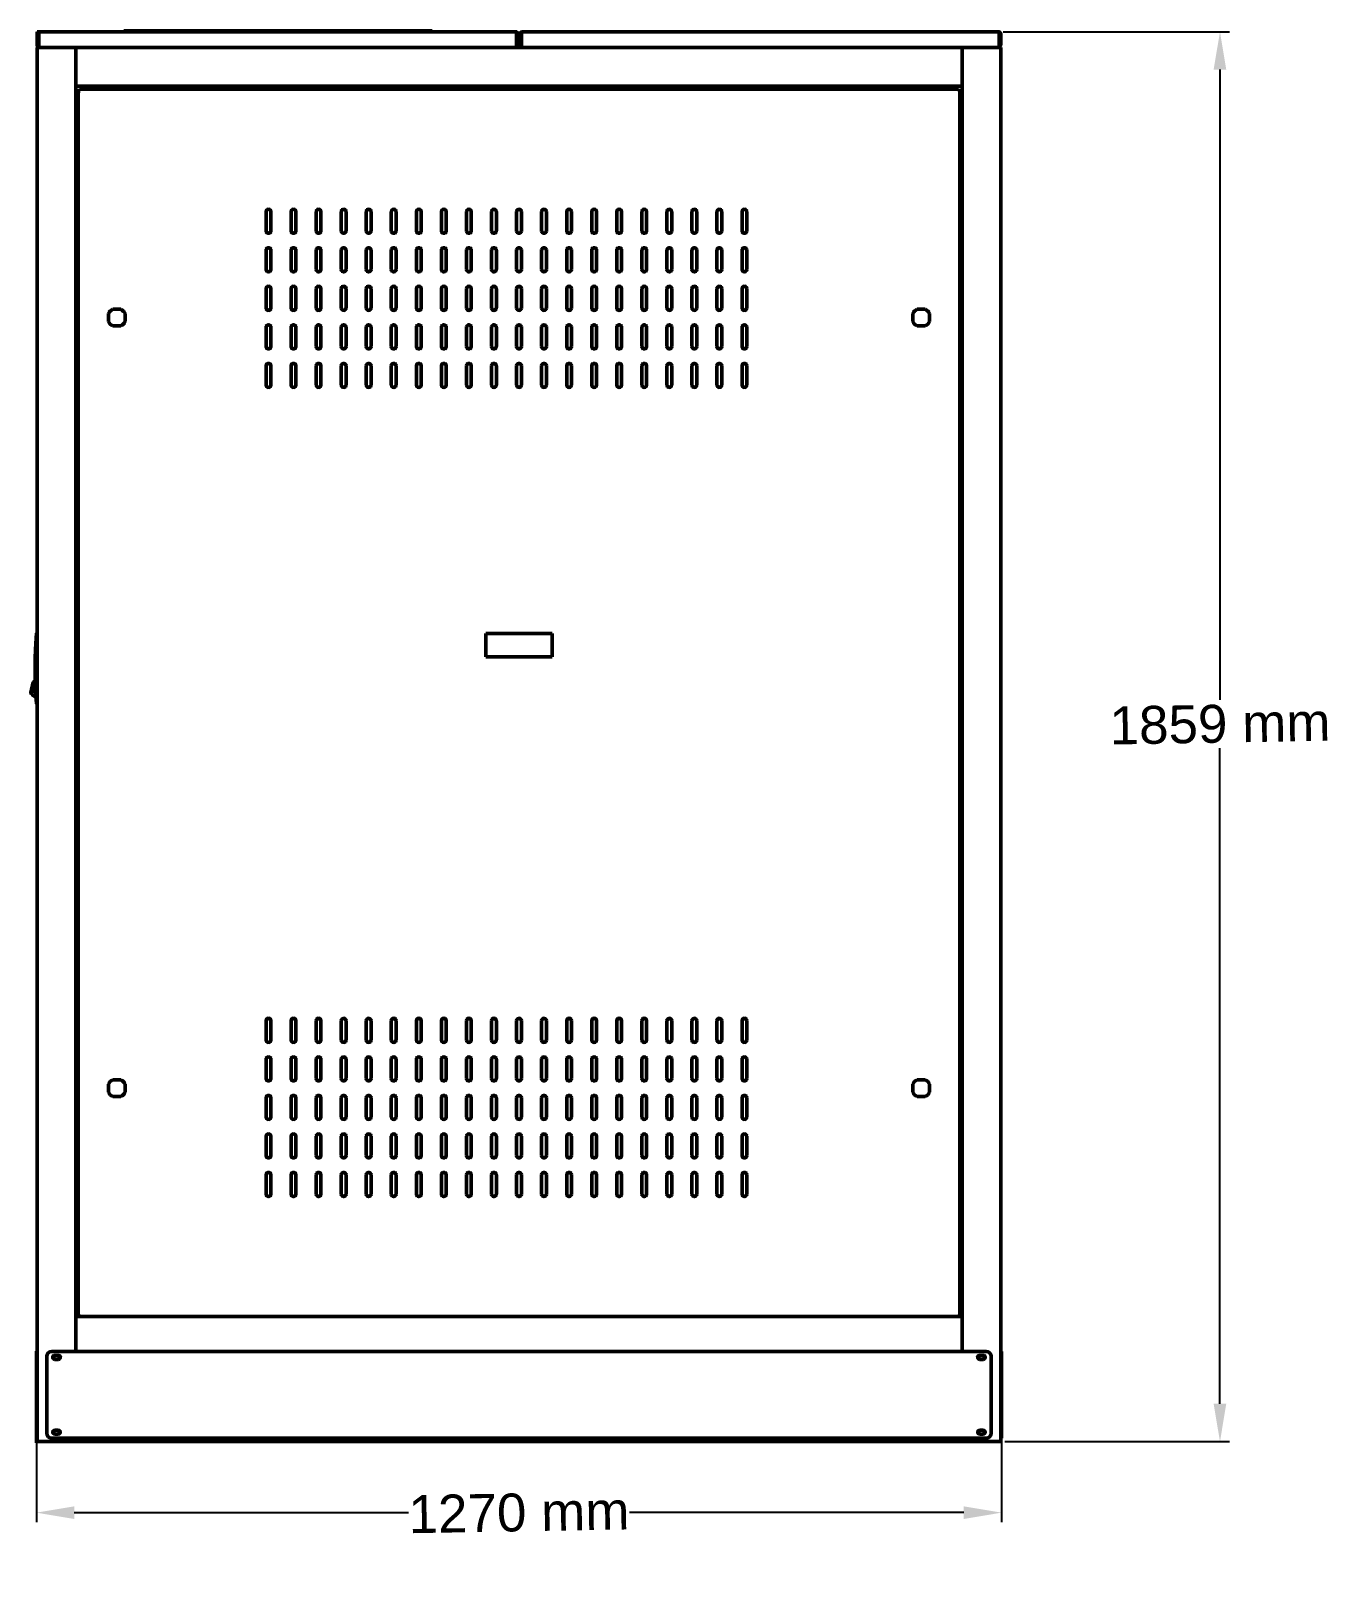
# Model space of a CAD drawing. Header units: millimetres. Extents: x -1 to 170, y -17 to 186.
import ezdxf

# ---------------------------------------------------------------- set-up
doc = ezdxf.new("R2010")
doc.units = ezdxf.units.MM
doc.layers.add('Visible (ANSI)', color=7, linetype='Continuous', lineweight=50)
doc.styles.get("Standard").update_dxf_attribs({"font": 'arial.ttf'})
doc.dimstyles.new('ISO-25', dxfattribs={"dimtxt": 2.5, "dimasz": 2.5, "dimexe": 1.25, "dimexo": 0.625, "dimtad": 1, "dimtxsty": 'Standard', "dimcen": -2.5, "dimadec": 0, "dimazin": 0, "dimtfac": 1, "dimtmove": 0, "dimatfit": 3, "dimfxl": 1, "dimarcsym": 0})

msp = doc.modelspace()

# ---------------------------------------------------------------- blocks, each defined once
blk = doc.blocks.new('*D23')
at = {"color": 0, "lineweight": -2}
for p, q in [((127.43, 185.88), (157.26, 185.88)), ((156.01, 180.88), (156.01, 97.8)), ((156.01, 5), (156.01, 91.44)), ((127.63, 0), (157.26, 0))]:
    blk.add_line(p, q, dxfattribs=at)
at = {"color": 0}
for points in [[(156.84, 180.88), (155.17, 180.88), (156.01, 185.88)], [(155.17, 5), (156.84, 5), (156.01, 0)]]:
    blk.add_solid(points, dxfattribs=at)
at = {"layer": 'Defpoints', "color": 0}
for p in [(126.8, 185.88), (156.01, 185.88), (127.01, 0)]:
    blk.add_point(p, dxfattribs=at)
at = {"color": 0, "insert": (156.01, 94.62), "char_height": 5, "attachment_point": 5, "rotation": 1}
blk.add_mtext('1859 mm', dxfattribs=at)
blk = doc.blocks.new('*D24')
at = {"color": 0, "lineweight": -2}
for p, q in [((127.23, 11.27), (127.23, -10.61)), ((0, 0.49), (0, -10.61)), ((5, -9.36), (49.04, -9.36)), ((122.23, -9.36), (78.18, -9.36))]:
    blk.add_line(p, q, dxfattribs=at)
at = {"color": 0}
for points in [[(5, -8.53), (5, -10.2), (0, -9.36)], [(122.23, -10.2), (122.23, -8.53), (127.23, -9.36)]]:
    blk.add_solid(points, dxfattribs=at)
at = {"layer": 'Defpoints', "color": 0}
for p in [(127.23, 11.89), (0, 1.12), (0, -9.36)]:
    blk.add_point(p, dxfattribs=at)
at = {"color": 0, "insert": (63.61, -9.36), "char_height": 5, "attachment_point": 5, "rotation": 1}
blk.add_mtext('1270 mm', dxfattribs=at)

# ---------------------------------------------------------------- dimensions: what is measured, and where the dimension line sits
at = {"color": 7}
dim = msp.add_linear_dim(base=(156.005, 185.883), p1=(127.006, 0), p2=(126.8, 185.883), angle=90, text='1859 mm', dimstyle='ISO-25', override={"dimtxt": 5, "dimasz": 5}, dxfattribs=at)
dim.commit()
dim.dimension.update_dxf_attribs({"geometry": '*D23', "text_midpoint": (156.005, 94.622), "dimtype": 160, "text_rotation": 1})
dim = msp.add_linear_dim(base=(0, -9.364), p1=(127.226, 11.891), p2=(0, 1.117), text='1270 mm', dimstyle='ISO-25', override={"dimtxt": 5, "dimasz": 5}, dxfattribs=at)
dim.commit()
dim.dimension.update_dxf_attribs({"geometry": '*D24', "text_midpoint": (63.613, -9.364), "text_rotation": 1})

# ---------------------------------------------------------------- linework, layer by layer
at = {"layer": 'Visible (ANSI)'}
for p, q in [((0.121, 185.883), (0.121, 184.092)), ((0.121, 185.883), (63.181, 185.883)), ((0.273, 185.578), (0.121, 185.578)), ((0.273, 185.578), (0.273, 184.092)), ((0.324, 184.092), (0.324, 185.578)), ((11.549, 186.004), (12.184, 186.004)), ((11.549, 186.004), (11.549, 185.883)), ((51.549, 186.004), (12.184, 186.004)), ((51.549, 186.004), (52.184, 186.004)), ((52.184, 185.883), (52.184, 186.004)), ((63.283, 185.578), (63.283, 184.092)), ((63.334, 185.578), (63.334, 184.092)), ((63.334, 185.578), (63.486, 185.578)), ((63.486, 184.092), (63.486, 185.578)), ((63.74, 185.578), (63.74, 184.092)), ((63.892, 185.578), (63.74, 185.578)), ((63.892, 185.578), (63.892, 184.092)), ((63.943, 184.092), (63.943, 185.578)), ((64.045, 185.883), (126.8, 185.883)), ((126.902, 185.578), (126.902, 184.092)), ((126.953, 185.578), (126.953, 184.092)), ((126.953, 185.578), (127.105, 185.578)), ((127.105, 184.092), (127.105, 185.578)), ((0.121, 184.092), (0.273, 184.092)), ((0.121, 183.788), (0.121, 0)), ((0.319, 183.788), (0.121, 183.788)), ((0.319, 183.788), (5.002, 183.788)), ((0.324, 184.092), (0.324, 183.961)), ((0.425, 183.796), (0.425, 183.788)), ((5.2, 183.788), (5.002, 183.788)), ((5.2, 183.788), (122.026, 183.788)), ((5.2, 183.788), (5.2, 183.59)), ((5.2, 178.906), (5.2, 183.59)), ((63.181, 183.796), (63.181, 183.788)), ((63.283, 183.961), (63.283, 184.092)), ((63.334, 184.092), (63.486, 184.092)), ((63.74, 184.092), (63.892, 184.092)), ((63.943, 184.092), (63.943, 183.961)), ((64.045, 183.796), (64.045, 183.788)), ((122.224, 183.788), (122.026, 183.788)), ((122.026, 183.788), (122.026, 183.59)), ((122.026, 178.906), (122.026, 183.59)), ((122.224, 183.788), (126.907, 183.788)), ((126.8, 183.796), (126.8, 183.788)), ((126.902, 183.961), (126.902, 184.092)), ((127.105, 183.788), (126.907, 183.788)), ((126.953, 184.092), (127.105, 184.092)), ((127.105, 0), (127.105, 183.788)), ((5.2, 178.906), (5.2, 178.708)), ((5.2, 16.508), (5.2, 178.708)), ((5.2, 178.708), (122.026, 178.708)), ((85.719, 178.708), (85.719, 178.586)), ((96.904, 178.586), (96.904, 178.708)), ((122.026, 178.906), (122.026, 178.708)), ((122.026, 178.708), (122.026, 16.508)), ((5.517, 16.665), (5.517, 178.13)), ((5.638, 178.13), (5.517, 178.13)), ((5.674, 178.286), (121.552, 178.286)), ((5.674, 178.166), (5.674, 178.286)), ((86.354, 178.586), (85.719, 178.586)), ((87.38, 178.586), (86.354, 178.586)), ((87.502, 178.464), (87.502, 178.286)), ((87.624, 178.286), (87.624, 178.464)), ((94.999, 178.286), (94.999, 178.464)), ((95.121, 178.286), (95.121, 178.464)), ((95.243, 178.586), (96.269, 178.586)), ((96.904, 178.586), (96.269, 178.586)), ((121.552, 178.166), (121.552, 178.286)), ((121.588, 178.13), (121.708, 178.13)), ((121.708, 178.13), (121.708, 16.665)), ((30.279, 159.62), (30.279, 162.159)), ((30.914, 162.159), (30.914, 159.62)), ((33.581, 159.62), (33.581, 162.159)), ((34.216, 162.159), (34.216, 159.62)), ((36.883, 159.62), (36.883, 162.159)), ((37.518, 162.159), (37.518, 159.62)), ((40.184, 159.62), (40.184, 162.159)), ((40.819, 162.159), (40.819, 159.62)), ((43.486, 159.62), (43.486, 162.159)), ((44.121, 162.159), (44.121, 159.62)), ((46.787, 159.62), (46.787, 162.159)), ((47.422, 162.159), (47.422, 159.62)), ((50.089, 159.62), (50.089, 162.159)), ((50.724, 162.159), (50.724, 159.62)), ((53.391, 159.62), (53.391, 162.159)), ((54.026, 162.159), (54.026, 159.62)), ((56.692, 159.62), (56.692, 162.159)), ((57.327, 162.159), (57.327, 159.62)), ((59.994, 159.62), (59.994, 162.159)), ((60.629, 162.159), (60.629, 159.62)), ((63.295, 159.62), (63.295, 162.159)), ((63.93, 162.159), (63.93, 159.62)), ((66.597, 159.62), (66.597, 162.159)), ((67.232, 162.159), (67.232, 159.62)), ((69.899, 159.62), (69.899, 162.159)), ((70.534, 162.159), (70.534, 159.62)), ((73.2, 159.62), (73.2, 162.159)), ((73.835, 162.159), (73.835, 159.62)), ((76.502, 159.62), (76.502, 162.159)), ((77.137, 162.159), (77.137, 159.62)), ((79.803, 159.62), (79.803, 162.159)), ((80.438, 162.159), (80.438, 159.62)), ((83.105, 159.62), (83.105, 162.159)), ((83.74, 162.159), (83.74, 159.62)), ((86.407, 159.62), (86.407, 162.159)), ((87.042, 162.159), (87.042, 159.62)), ((89.708, 159.62), (89.708, 162.159)), ((90.343, 162.159), (90.343, 159.62)), ((93.01, 159.62), (93.01, 162.159)), ((93.645, 162.159), (93.645, 159.62)), ((5.2, 157.756), (5.2, 158.391)), ((5.2, 158.391), (5.517, 158.391)), ((121.708, 158.391), (122.026, 158.391)), ((5.2, 157.756), (5.2, 153.946)), ((30.279, 154.54), (30.279, 157.08)), ((30.914, 157.08), (30.914, 154.54)), ((33.581, 154.54), (33.581, 157.08)), ((34.216, 157.08), (34.216, 154.54)), ((36.883, 154.54), (36.883, 157.08)), ((37.518, 157.08), (37.518, 154.54)), ((40.184, 154.54), (40.184, 157.08)), ((40.819, 157.08), (40.819, 154.54)), ((43.486, 154.54), (43.486, 157.08)), ((44.121, 157.08), (44.121, 154.54)), ((46.787, 154.54), (46.787, 157.08)), ((47.422, 157.08), (47.422, 154.54)), ((50.089, 154.54), (50.089, 157.08)), ((50.724, 157.08), (50.724, 154.54)), ((53.391, 154.54), (53.391, 157.08)), ((54.026, 157.08), (54.026, 154.54)), ((56.692, 154.54), (56.692, 157.08)), ((57.327, 157.08), (57.327, 154.54)), ((59.994, 154.54), (59.994, 157.08)), ((60.629, 157.08), (60.629, 154.54)), ((63.295, 154.54), (63.295, 157.08)), ((63.93, 157.08), (63.93, 154.54)), ((66.597, 154.54), (66.597, 157.08)), ((67.232, 157.08), (67.232, 154.54)), ((69.899, 154.54), (69.899, 157.08)), ((70.534, 157.08), (70.534, 154.54)), ((73.2, 154.54), (73.2, 157.08)), ((73.835, 157.08), (73.835, 154.54)), ((76.502, 154.54), (76.502, 157.08)), ((77.137, 157.08), (77.137, 154.54)), ((79.803, 154.54), (79.803, 157.08)), ((80.438, 157.08), (80.438, 154.54)), ((83.105, 154.54), (83.105, 157.08)), ((83.74, 157.08), (83.74, 154.54)), ((86.407, 154.54), (86.407, 157.08)), ((87.042, 157.08), (87.042, 154.54)), ((89.708, 154.54), (89.708, 157.08)), ((90.343, 157.08), (90.343, 154.54)), ((93.01, 154.54), (93.01, 157.08)), ((93.645, 157.08), (93.645, 154.54)), ((5.2, 153.311), (5.2, 153.946)), ((5.2, 153.311), (5.517, 153.311)), ((121.708, 153.311), (122.026, 153.311)), ((121.873, 153.16), (121.708, 153.16)), ((121.873, 153.16), (121.873, 153.311)), ((121.873, 153.16), (121.873, 153.008)), ((121.873, 153.008), (122.026, 153.008)), ((30.279, 149.461), (30.279, 152.001)), ((30.914, 152.001), (30.914, 149.461)), ((33.581, 149.461), (33.581, 152.001)), ((34.216, 152.001), (34.216, 149.461)), ((36.883, 149.461), (36.883, 152.001)), ((37.518, 152.001), (37.518, 149.461)), ((40.184, 149.461), (40.184, 152.001)), ((40.819, 152.001), (40.819, 149.461)), ((43.486, 149.461), (43.486, 152.001)), ((44.121, 152.001), (44.121, 149.461)), ((46.787, 149.461), (46.787, 152.001)), ((47.422, 152.001), (47.422, 149.461)), ((50.089, 149.461), (50.089, 152.001)), ((50.724, 152.001), (50.724, 149.461)), ((53.391, 149.461), (53.391, 152.001)), ((54.026, 152.001), (54.026, 149.461)), ((56.692, 149.461), (56.692, 152.001)), ((57.327, 152.001), (57.327, 149.461)), ((59.994, 149.461), (59.994, 152.001)), ((60.629, 152.001), (60.629, 149.461)), ((63.295, 149.461), (63.295, 152.001)), ((63.93, 152.001), (63.93, 149.461)), ((66.597, 149.461), (66.597, 152.001)), ((67.232, 152.001), (67.232, 149.461)), ((69.899, 149.461), (69.899, 152.001)), ((70.534, 152.001), (70.534, 149.461)), ((73.2, 149.461), (73.2, 152.001)), ((73.835, 152.001), (73.835, 149.461)), ((76.502, 149.461), (76.502, 152.001)), ((77.137, 152.001), (77.137, 149.461)), ((79.803, 149.461), (79.803, 152.001)), ((80.438, 152.001), (80.438, 149.461)), ((83.105, 149.461), (83.105, 152.001)), ((83.74, 152.001), (83.74, 149.461)), ((86.407, 149.461), (86.407, 152.001)), ((87.042, 152.001), (87.042, 149.461)), ((89.708, 149.461), (89.708, 152.001)), ((90.343, 152.001), (90.343, 149.461)), ((93.01, 149.461), (93.01, 152.001)), ((93.645, 152.001), (93.645, 149.461)), ((9.492, 147.662), (9.492, 148.72)), ((10.068, 149.296), (11.126, 149.296)), ((11.702, 148.72), (11.702, 147.662)), ((115.524, 147.662), (115.524, 148.72)), ((116.1, 149.296), (117.158, 149.296)), ((117.734, 148.72), (117.734, 147.662)), ((11.126, 147.086), (10.068, 147.086)), ((30.279, 144.381), (30.279, 146.921)), ((30.914, 146.921), (30.914, 144.381)), ((33.581, 144.381), (33.581, 146.921)), ((34.216, 146.921), (34.216, 144.381)), ((36.883, 144.381), (36.883, 146.921)), ((37.518, 146.921), (37.518, 144.381)), ((40.184, 144.381), (40.184, 146.921)), ((40.819, 146.921), (40.819, 144.381)), ((43.486, 144.381), (43.486, 146.921)), ((44.121, 146.921), (44.121, 144.381)), ((46.787, 144.381), (46.787, 146.921)), ((47.422, 146.921), (47.422, 144.381)), ((50.089, 144.381), (50.089, 146.921)), ((50.724, 146.921), (50.724, 144.381)), ((53.391, 144.381), (53.391, 146.921)), ((54.026, 146.921), (54.026, 144.381)), ((56.692, 144.381), (56.692, 146.921)), ((57.327, 146.921), (57.327, 144.381)), ((59.994, 144.381), (59.994, 146.921)), ((60.629, 146.921), (60.629, 144.381)), ((63.295, 144.381), (63.295, 146.921)), ((63.93, 146.921), (63.93, 144.381)), ((66.597, 144.381), (66.597, 146.921)), ((67.232, 146.921), (67.232, 144.381)), ((69.899, 144.381), (69.899, 146.921)), ((70.534, 146.921), (70.534, 144.381)), ((73.2, 144.381), (73.2, 146.921)), ((73.835, 146.921), (73.835, 144.381)), ((76.502, 144.381), (76.502, 146.921)), ((77.137, 146.921), (77.137, 144.381)), ((79.803, 144.381), (79.803, 146.921)), ((80.438, 146.921), (80.438, 144.381)), ((83.105, 144.381), (83.105, 146.921)), ((83.74, 146.921), (83.74, 144.381)), ((86.407, 144.381), (86.407, 146.921)), ((87.042, 146.921), (87.042, 144.381)), ((89.708, 144.381), (89.708, 146.921)), ((90.343, 146.921), (90.343, 144.381)), ((93.01, 144.381), (93.01, 146.921)), ((93.645, 146.921), (93.645, 144.381)), ((117.158, 147.086), (116.1, 147.086)), ((30.279, 139.302), (30.279, 141.842)), ((30.914, 141.842), (30.914, 139.302)), ((33.581, 139.302), (33.581, 141.842)), ((34.216, 141.842), (34.216, 139.302)), ((36.883, 139.302), (36.883, 141.842)), ((37.518, 141.842), (37.518, 139.302)), ((40.184, 139.302), (40.184, 141.842)), ((40.819, 141.842), (40.819, 139.302)), ((43.486, 139.302), (43.486, 141.842)), ((44.121, 141.842), (44.121, 139.302)), ((46.787, 139.302), (46.787, 141.842)), ((47.422, 141.842), (47.422, 139.302)), ((50.089, 139.302), (50.089, 141.842)), ((50.724, 141.842), (50.724, 139.302)), ((53.391, 139.302), (53.391, 141.842)), ((54.026, 141.842), (54.026, 139.302)), ((56.692, 139.302), (56.692, 141.842)), ((57.327, 141.842), (57.327, 139.302)), ((59.994, 139.302), (59.994, 141.842)), ((60.629, 141.842), (60.629, 139.302)), ((63.295, 139.302), (63.295, 141.842)), ((63.93, 141.842), (63.93, 139.302)), ((66.597, 139.302), (66.597, 141.842)), ((67.232, 141.842), (67.232, 139.302)), ((69.899, 139.302), (69.899, 141.842)), ((70.534, 141.842), (70.534, 139.302)), ((73.2, 139.302), (73.2, 141.842)), ((73.835, 141.842), (73.835, 139.302)), ((76.502, 139.302), (76.502, 141.842)), ((77.137, 141.842), (77.137, 139.302)), ((79.803, 139.302), (79.803, 141.842)), ((80.438, 141.842), (80.438, 139.302)), ((83.105, 139.302), (83.105, 141.842)), ((83.74, 141.842), (83.74, 139.302)), ((86.407, 139.302), (86.407, 141.842)), ((87.042, 141.842), (87.042, 139.302)), ((89.708, 139.302), (89.708, 141.842)), ((90.343, 141.842), (90.343, 139.302)), ((93.01, 139.302), (93.01, 141.842)), ((93.645, 141.842), (93.645, 139.302)), ((5.2, 108.179), (5.517, 108.179)), ((5.517, 107.687), (5.2, 107.687)), ((0.021, 106.58), (0.121, 106.58)), ((0.021, 106.338), (0.021, 105.86)), ((0.121, 106.338), (0.121, 106.58)), ((0.121, 106.557), (0.121, 106.557)), ((0.121, 105.86), (0.121, 106.338)), ((0.121, 106.18), (0.121, 106.18)), ((0.121, 98.001), (0.121, 105.86)), ((59.247, 106.564), (67.979, 106.564)), ((59.247, 103.468), (59.247, 106.564)), ((67.979, 106.564), (67.979, 103.468)), ((67.979, 103.468), (59.247, 103.468)), ((-0.731, 98.75), (-0.402, 100.147)), ((-0.391, 99.407), (-0.363, 99.527)), ((-0.363, 99.527), (-0.334, 99.648)), ((-0.334, 99.648), (-0.306, 99.768)), ((-0.306, 99.768), (-0.278, 99.888)), ((-0.208, 100.183), (-0.305, 100.206)), ((-0.278, 99.888), (-0.249, 100.009)), ((-0.249, 100.009), (-0.221, 100.129)), ((-0.221, 100.129), (-0.207, 100.189)), ((-0.207, 100.189), (-0.193, 100.249)), ((-0.193, 100.249), (-0.178, 100.309)), ((-0.178, 100.309), (-0.164, 100.37)), ((-0.164, 100.37), (-0.14, 100.374)), ((-0.14, 100.374), (-0.164, 100.37)), ((0.021, 100.48), (0.021, 100.48)), ((0.021, 100.406), (0.021, 100.406)), ((0.021, 100.4), (0.021, 100.4)), ((-0.574, 98.631), (-0.671, 98.654)), ((-0.579, 98.609), (-0.671, 98.631)), ((-0.6, 98.521), (-0.596, 98.536)), ((-0.039, 98.117), (-0.6, 98.521)), ((-0.599, 98.499), (-0.596, 98.514)), ((-0.038, 98.095), (-0.599, 98.499)), ((-0.596, 98.536), (-0.585, 98.583)), ((-0.596, 98.514), (-0.595, 98.518)), ((-0.585, 98.583), (-0.566, 98.666)), ((-0.566, 98.666), (-0.538, 98.781)), ((-0.538, 98.781), (-0.505, 98.922)), ((-0.505, 98.922), (-0.468, 99.081)), ((-0.468, 99.081), (-0.429, 99.246)), ((-0.429, 99.246), (-0.391, 99.407)), ((-0.391, 99.407), (-0.079, 98.824)), ((0.021, 98.637), (0.021, 98.637)), ((0.021, 98.001), (0.021, 97.522)), ((0.121, 97.522), (0.121, 98.001)), ((0.121, 97.631), (0.121, 97.631)), ((0.121, 97.281), (0.121, 97.522)), ((0.121, 97.281), (0.021, 97.281)), ((0.121, 97.258), (0.021, 97.258)), ((30.279, 52.953), (30.279, 55.492)), ((30.914, 55.492), (30.914, 52.953)), ((33.581, 52.953), (33.581, 55.492)), ((34.216, 55.492), (34.216, 52.953)), ((36.883, 52.953), (36.883, 55.492)), ((37.518, 55.492), (37.518, 52.953)), ((40.184, 52.953), (40.184, 55.492)), ((40.819, 55.492), (40.819, 52.953)), ((43.486, 52.953), (43.486, 55.492)), ((44.121, 55.492), (44.121, 52.953)), ((46.787, 52.953), (46.787, 55.492)), ((47.422, 55.492), (47.422, 52.953)), ((50.089, 52.953), (50.089, 55.492)), ((50.724, 55.492), (50.724, 52.953)), ((53.391, 52.953), (53.391, 55.492)), ((54.026, 55.492), (54.026, 52.953)), ((56.692, 52.953), (56.692, 55.492)), ((57.327, 55.492), (57.327, 52.953)), ((59.994, 52.953), (59.994, 55.492)), ((60.629, 55.492), (60.629, 52.953)), ((63.295, 52.953), (63.295, 55.492)), ((63.93, 55.492), (63.93, 52.953)), ((66.597, 52.953), (66.597, 55.492)), ((67.232, 55.492), (67.232, 52.953)), ((69.899, 52.953), (69.899, 55.492)), ((70.534, 55.492), (70.534, 52.953)), ((73.2, 52.953), (73.2, 55.492)), ((73.835, 55.492), (73.835, 52.953)), ((76.502, 52.953), (76.502, 55.492)), ((77.137, 55.492), (77.137, 52.953)), ((79.803, 52.953), (79.803, 55.492)), ((80.438, 55.492), (80.438, 52.953)), ((83.105, 52.953), (83.105, 55.492)), ((83.74, 55.492), (83.74, 52.953)), ((86.407, 52.953), (86.407, 55.492)), ((87.042, 55.492), (87.042, 52.953)), ((89.708, 52.953), (89.708, 55.492)), ((90.343, 55.492), (90.343, 52.953)), ((93.01, 52.953), (93.01, 55.492)), ((93.645, 55.492), (93.645, 52.953)), ((30.279, 47.873), (30.279, 50.413)), ((30.914, 50.413), (30.914, 47.873)), ((33.581, 47.873), (33.581, 50.413)), ((34.216, 50.413), (34.216, 47.873)), ((36.883, 47.873), (36.883, 50.413)), ((37.518, 50.413), (37.518, 47.873)), ((40.184, 47.873), (40.184, 50.413)), ((40.819, 50.413), (40.819, 47.873)), ((43.486, 47.873), (43.486, 50.413)), ((44.121, 50.413), (44.121, 47.873)), ((46.787, 47.873), (46.787, 50.413)), ((47.422, 50.413), (47.422, 47.873)), ((50.089, 47.873), (50.089, 50.413)), ((50.724, 50.413), (50.724, 47.873)), ((53.391, 47.873), (53.391, 50.413)), ((54.026, 50.413), (54.026, 47.873)), ((56.692, 47.873), (56.692, 50.413)), ((57.327, 50.413), (57.327, 47.873)), ((59.994, 47.873), (59.994, 50.413)), ((60.629, 50.413), (60.629, 47.873)), ((63.295, 47.873), (63.295, 50.413)), ((63.93, 50.413), (63.93, 47.873)), ((66.597, 47.873), (66.597, 50.413)), ((67.232, 50.413), (67.232, 47.873)), ((69.899, 47.873), (69.899, 50.413)), ((70.534, 50.413), (70.534, 47.873)), ((73.2, 47.873), (73.2, 50.413)), ((73.835, 50.413), (73.835, 47.873)), ((76.502, 47.873), (76.502, 50.413)), ((77.137, 50.413), (77.137, 47.873)), ((79.803, 47.873), (79.803, 50.413)), ((80.438, 50.413), (80.438, 47.873)), ((83.105, 47.873), (83.105, 50.413)), ((83.74, 50.413), (83.74, 47.873)), ((86.407, 47.873), (86.407, 50.413)), ((87.042, 50.413), (87.042, 47.873)), ((89.708, 47.873), (89.708, 50.413)), ((90.343, 50.413), (90.343, 47.873)), ((93.01, 47.873), (93.01, 50.413)), ((93.645, 50.413), (93.645, 47.873)), ((9.492, 46.075), (9.492, 47.132)), ((10.068, 47.708), (11.126, 47.708)), ((11.702, 47.132), (11.702, 46.075)), ((115.524, 46.075), (115.524, 47.132)), ((116.1, 47.708), (117.158, 47.708)), ((117.734, 47.132), (117.734, 46.075)), ((11.126, 45.498), (10.068, 45.498)), ((30.279, 42.794), (30.279, 45.333)), ((30.914, 45.333), (30.914, 42.794)), ((33.581, 42.794), (33.581, 45.333)), ((34.216, 45.333), (34.216, 42.794)), ((36.883, 42.794), (36.883, 45.333)), ((37.518, 45.333), (37.518, 42.794)), ((40.184, 42.794), (40.184, 45.333)), ((40.819, 45.333), (40.819, 42.794)), ((43.486, 42.794), (43.486, 45.333)), ((44.121, 45.333), (44.121, 42.794)), ((46.787, 42.794), (46.787, 45.333)), ((47.422, 45.333), (47.422, 42.794)), ((50.089, 42.794), (50.089, 45.333)), ((50.724, 45.333), (50.724, 42.794)), ((53.391, 42.794), (53.391, 45.333)), ((54.026, 45.333), (54.026, 42.794)), ((56.692, 42.794), (56.692, 45.333)), ((57.327, 45.333), (57.327, 42.794)), ((59.994, 42.794), (59.994, 45.333)), ((60.629, 45.333), (60.629, 42.794)), ((63.295, 42.794), (63.295, 45.333)), ((63.93, 45.333), (63.93, 42.794)), ((66.597, 42.794), (66.597, 45.333)), ((67.232, 45.333), (67.232, 42.794)), ((69.899, 42.794), (69.899, 45.333)), ((70.534, 45.333), (70.534, 42.794)), ((73.2, 42.794), (73.2, 45.333)), ((73.835, 45.333), (73.835, 42.794)), ((76.502, 42.794), (76.502, 45.333)), ((77.137, 45.333), (77.137, 42.794)), ((79.803, 42.794), (79.803, 45.333)), ((80.438, 45.333), (80.438, 42.794)), ((83.105, 42.794), (83.105, 45.333)), ((83.74, 45.333), (83.74, 42.794)), ((86.407, 42.794), (86.407, 45.333)), ((87.042, 45.333), (87.042, 42.794)), ((89.708, 42.794), (89.708, 45.333)), ((90.343, 45.333), (90.343, 42.794)), ((93.01, 42.794), (93.01, 45.333)), ((93.645, 45.333), (93.645, 42.794)), ((117.158, 45.498), (116.1, 45.498)), ((30.279, 37.714), (30.279, 40.254)), ((30.914, 40.254), (30.914, 37.714)), ((33.581, 37.714), (33.581, 40.254)), ((34.216, 40.254), (34.216, 37.714)), ((36.883, 37.714), (36.883, 40.254)), ((37.518, 40.254), (37.518, 37.714)), ((40.184, 37.714), (40.184, 40.254)), ((40.819, 40.254), (40.819, 37.714)), ((43.486, 37.714), (43.486, 40.254)), ((44.121, 40.254), (44.121, 37.714)), ((46.787, 37.714), (46.787, 40.254)), ((47.422, 40.254), (47.422, 37.714)), ((50.089, 37.714), (50.089, 40.254)), ((50.724, 40.254), (50.724, 37.714)), ((53.391, 37.714), (53.391, 40.254)), ((54.026, 40.254), (54.026, 37.714)), ((56.692, 37.714), (56.692, 40.254)), ((57.327, 40.254), (57.327, 37.714)), ((59.994, 37.714), (59.994, 40.254)), ((60.629, 40.254), (60.629, 37.714)), ((63.295, 37.714), (63.295, 40.254)), ((63.93, 40.254), (63.93, 37.714)), ((66.597, 37.714), (66.597, 40.254)), ((67.232, 40.254), (67.232, 37.714)), ((69.899, 37.714), (69.899, 40.254)), ((70.534, 40.254), (70.534, 37.714)), ((73.2, 37.714), (73.2, 40.254)), ((73.835, 40.254), (73.835, 37.714)), ((76.502, 37.714), (76.502, 40.254)), ((77.137, 40.254), (77.137, 37.714)), ((79.803, 37.714), (79.803, 40.254)), ((80.438, 40.254), (80.438, 37.714)), ((83.105, 37.714), (83.105, 40.254)), ((83.74, 40.254), (83.74, 37.714)), ((86.407, 37.714), (86.407, 40.254)), ((87.042, 40.254), (87.042, 37.714)), ((89.708, 37.714), (89.708, 40.254)), ((90.343, 40.254), (90.343, 37.714)), ((93.01, 37.714), (93.01, 40.254)), ((93.645, 40.254), (93.645, 37.714)), ((30.279, 32.635), (30.279, 35.175)), ((30.914, 35.175), (30.914, 32.635)), ((33.581, 32.635), (33.581, 35.175)), ((34.216, 35.175), (34.216, 32.635)), ((36.883, 32.635), (36.883, 35.175)), ((37.518, 35.175), (37.518, 32.635)), ((40.184, 32.635), (40.184, 35.175)), ((40.819, 35.175), (40.819, 32.635)), ((43.486, 32.635), (43.486, 35.175)), ((44.121, 35.175), (44.121, 32.635)), ((46.787, 32.635), (46.787, 35.175)), ((47.422, 35.175), (47.422, 32.635)), ((50.089, 32.635), (50.089, 35.175)), ((50.724, 35.175), (50.724, 32.635)), ((53.391, 32.635), (53.391, 35.175)), ((54.026, 35.175), (54.026, 32.635)), ((56.692, 32.635), (56.692, 35.175)), ((57.327, 35.175), (57.327, 32.635)), ((59.994, 32.635), (59.994, 35.175)), ((60.629, 35.175), (60.629, 32.635)), ((63.295, 32.635), (63.295, 35.175)), ((63.93, 35.175), (63.93, 32.635)), ((66.597, 32.635), (66.597, 35.175)), ((67.232, 35.175), (67.232, 32.635)), ((69.899, 32.635), (69.899, 35.175)), ((70.534, 35.175), (70.534, 32.635)), ((73.2, 32.635), (73.2, 35.175)), ((73.835, 35.175), (73.835, 32.635)), ((76.502, 32.635), (76.502, 35.175)), ((77.137, 35.175), (77.137, 32.635)), ((79.803, 32.635), (79.803, 35.175)), ((80.438, 35.175), (80.438, 32.635)), ((83.105, 32.635), (83.105, 35.175)), ((83.74, 35.175), (83.74, 32.635)), ((86.407, 32.635), (86.407, 35.175)), ((87.042, 35.175), (87.042, 32.635)), ((89.708, 32.635), (89.708, 35.175)), ((90.343, 35.175), (90.343, 32.635)), ((93.01, 32.635), (93.01, 35.175)), ((93.645, 35.175), (93.645, 32.635)), ((122.026, 16.508), (5.2, 16.508)), ((5.2, 16.31), (5.2, 16.508)), ((5.2, 16.31), (5.2, 11.891)), ((5.638, 16.665), (5.517, 16.665)), ((5.674, 16.629), (5.674, 16.508)), ((121.512, 16.66), (121.873, 16.66)), ((121.552, 16.629), (121.552, 16.508)), ((121.588, 16.665), (121.708, 16.665)), ((121.873, 16.66), (121.873, 16.813)), ((122.026, 16.813), (121.873, 16.813)), ((121.873, 16.508), (121.873, 16.66)), ((121.873, 16.629), (122.026, 16.629)), ((122.026, 16.31), (122.026, 16.508)), ((122.026, 16.31), (122.026, 11.891)), ((0, 11.276), (0, 11.911)), ((0.121, 11.911), (0, 11.911)), ((0, 11.276), (0, 1.117)), ((1.39, 1.098), (1.39, 11.256)), ((2.025, 11.891), (125.2, 11.891)), ((2.406, 11.358), (2.914, 11.358)), ((2.914, 10.85), (2.406, 10.85)), ((124.312, 11.358), (124.819, 11.358)), ((124.819, 10.85), (124.312, 10.85)), ((125.835, 11.256), (125.835, 1.098)), ((127.226, 11.891), (127.105, 11.891)), ((127.226, 11.891), (127.226, 11.256)), ((127.226, 1.098), (127.226, 11.256)), ((0, -0.156), (0, 1.117)), ((0, 0.483), (0.121, 0.483)), ((0, 0), (0.121, 0)), ((0.105, 0), (5.002, 0)), ((125.2, 0.463), (2.025, 0.463)), ((2.406, 1.504), (2.914, 1.504)), ((2.914, 0.996), (2.406, 0.996)), ((5.2, 0), (5.002, 0)), ((5.2, 0.463), (5.2, 0.174)), ((5.2, 0), (5.2, 0.174)), ((5.2, 0), (122.026, 0)), ((122.026, 0.463), (122.026, 0.174)), ((122.026, 0.174), (122.026, 0)), ((122.224, 0), (122.026, 0)), ((122.224, 0), (126.907, 0)), ((124.312, 1.504), (124.819, 1.504)), ((124.819, 0.996), (124.312, 0.996)), ((127.105, 0.463), (127.226, 0.463)), ((127.226, 1.098), (127.226, 0.463)), ((127.105, 0), (126.907, 0))]:
    msp.add_line(p, q, dxfattribs=at)
for centre, radius, start, end in [((0.425, 184.092), 0.152, 180, 228.18969), ((63.181, 184.092), 0.152, 311.81031, 0), ((64.045, 184.092), 0.152, 180, 228.18969), ((126.8, 184.092), 0.152, 311.81031, 0), ((87.38, 178.464), 0.244, 0, 90), ((95.243, 178.464), 0.244, 90, 180), ((87.38, 178.464), 0.122, 0, 90), ((95.243, 178.464), 0.122, 90, 180), ((30.597, 162.159), 0.317, 0, 180), ((33.899, 162.159), 0.317, 0, 180), ((37.2, 162.159), 0.317, 0, 180), ((40.502, 162.159), 0.317, 0, 180), ((43.803, 162.159), 0.317, 0, 180), ((47.105, 162.159), 0.317, 0, 180), ((50.407, 162.159), 0.317, 0, 180), ((53.708, 162.159), 0.317, 0, 180), ((57.01, 162.159), 0.317, 0, 180), ((60.311, 162.159), 0.317, 0, 180), ((63.613, 162.159), 0.317, 0, 180), ((66.915, 162.159), 0.317, 0, 180), ((70.216, 162.159), 0.317, 0, 180), ((73.518, 162.159), 0.317, 0, 180), ((76.819, 162.159), 0.317, 0, 180), ((80.121, 162.159), 0.317, 0, 180), ((83.423, 162.159), 0.317, 0, 180), ((86.724, 162.159), 0.317, 0, 180), ((90.026, 162.159), 0.317, 0, 180), ((93.327, 162.159), 0.317, 0, 180), ((30.597, 159.62), 0.317, 180, 0), ((33.899, 159.62), 0.317, 180, 0), ((37.2, 159.62), 0.317, 180, 0), ((40.502, 159.62), 0.317, 180, 0), ((43.803, 159.62), 0.317, 180, 0), ((47.105, 159.62), 0.317, 180, 0), ((50.407, 159.62), 0.317, 180, 0), ((53.708, 159.62), 0.317, 180, 0), ((57.01, 159.62), 0.317, 180, 0), ((60.311, 159.62), 0.317, 180, 0), ((63.613, 159.62), 0.317, 180, 0), ((66.915, 159.62), 0.317, 180, 0), ((70.216, 159.62), 0.317, 180, 0), ((73.518, 159.62), 0.317, 180, 0), ((76.819, 159.62), 0.317, 180, 0), ((80.121, 159.62), 0.317, 180, 0), ((83.423, 159.62), 0.317, 180, 0), ((86.724, 159.62), 0.317, 180, 0), ((90.026, 159.62), 0.317, 180, 0), ((93.327, 159.62), 0.317, 180, 0), ((30.597, 157.08), 0.317, 0, 180), ((33.899, 157.08), 0.317, 0, 180), ((37.2, 157.08), 0.317, 0, 180), ((40.502, 157.08), 0.317, 0, 180), ((43.803, 157.08), 0.317, 0, 180), ((47.105, 157.08), 0.317, 0, 180), ((50.407, 157.08), 0.317, 0, 180), ((53.708, 157.08), 0.317, 0, 180), ((57.01, 157.08), 0.317, 0, 180), ((60.311, 157.08), 0.317, 0, 180), ((63.613, 157.08), 0.317, 0, 180), ((66.915, 157.08), 0.317, 0, 180), ((70.216, 157.08), 0.317, 0, 180), ((73.518, 157.08), 0.317, 0, 180), ((76.819, 157.08), 0.317, 0, 180), ((80.121, 157.08), 0.317, 0, 180), ((83.423, 157.08), 0.317, 0, 180), ((86.724, 157.08), 0.317, 0, 180), ((90.026, 157.08), 0.317, 0, 180), ((93.327, 157.08), 0.317, 0, 180), ((30.597, 154.54), 0.317, 180, 0), ((33.899, 154.54), 0.317, 180, 0), ((37.2, 154.54), 0.317, 180, 0), ((40.502, 154.54), 0.317, 180, 0), ((43.803, 154.54), 0.317, 180, 0), ((47.105, 154.54), 0.317, 180, 0), ((50.407, 154.54), 0.317, 180, 0), ((53.708, 154.54), 0.317, 180, 0), ((57.01, 154.54), 0.317, 180, 0), ((60.311, 154.54), 0.317, 180, 0), ((63.613, 154.54), 0.317, 180, 0), ((66.915, 154.54), 0.317, 180, 0), ((70.216, 154.54), 0.317, 180, 0), ((73.518, 154.54), 0.317, 180, 0), ((76.819, 154.54), 0.317, 180, 0), ((80.121, 154.54), 0.317, 180, 0), ((83.423, 154.54), 0.317, 180, 0), ((86.724, 154.54), 0.317, 180, 0), ((90.026, 154.54), 0.317, 180, 0), ((93.327, 154.54), 0.317, 180, 0), ((30.597, 152.001), 0.317, 0, 180), ((33.899, 152.001), 0.317, 0, 180), ((37.2, 152.001), 0.317, 0, 180), ((40.502, 152.001), 0.317, 0, 180), ((43.803, 152.001), 0.317, 0, 180), ((47.105, 152.001), 0.317, 0, 180), ((50.407, 152.001), 0.317, 0, 180), ((53.708, 152.001), 0.317, 0, 180), ((57.01, 152.001), 0.317, 0, 180), ((60.311, 152.001), 0.317, 0, 180), ((63.613, 152.001), 0.317, 0, 180), ((66.915, 152.001), 0.317, 0, 180), ((70.216, 152.001), 0.317, 0, 180), ((73.518, 152.001), 0.317, 0, 180), ((76.819, 152.001), 0.317, 0, 180), ((80.121, 152.001), 0.317, 0, 180), ((83.423, 152.001), 0.317, 0, 180), ((86.724, 152.001), 0.317, 0, 180), ((90.026, 152.001), 0.317, 0, 180), ((93.327, 152.001), 0.317, 0, 180), ((10.597, 148.191), 1.225, 115.57355, 154.42645), ((10.597, 148.191), 1.225, 25.57355, 64.42645), ((30.597, 149.461), 0.317, 180, 0), ((33.899, 149.461), 0.317, 180, 0), ((37.2, 149.461), 0.317, 180, 0), ((40.502, 149.461), 0.317, 180, 0), ((43.803, 149.461), 0.317, 180, 0), ((47.105, 149.461), 0.317, 180, 0), ((50.407, 149.461), 0.317, 180, 0), ((53.708, 149.461), 0.317, 180, 0), ((57.01, 149.461), 0.317, 180, 0), ((60.311, 149.461), 0.317, 180, 0), ((63.613, 149.461), 0.317, 180, 0), ((66.915, 149.461), 0.317, 180, 0), ((70.216, 149.461), 0.317, 180, 0), ((73.518, 149.461), 0.317, 180, 0), ((76.819, 149.461), 0.317, 180, 0), ((80.121, 149.461), 0.317, 180, 0), ((83.423, 149.461), 0.317, 180, 0), ((86.724, 149.461), 0.317, 180, 0), ((90.026, 149.461), 0.317, 180, 0), ((93.327, 149.461), 0.317, 180, 0), ((116.629, 148.191), 1.225, 115.57355, 154.42645), ((116.629, 148.191), 1.225, 25.57355, 64.42645), ((10.597, 148.191), 1.225, 205.57355, 244.42645), ((10.597, 148.191), 1.225, 295.57355, 334.42645), ((30.597, 146.921), 0.317, 0, 180), ((33.899, 146.921), 0.317, 0, 180), ((37.2, 146.921), 0.317, 0, 180), ((40.502, 146.921), 0.317, 0, 180), ((43.803, 146.921), 0.317, 0, 180), ((47.105, 146.921), 0.317, 0, 180), ((50.407, 146.921), 0.317, 0, 180), ((53.708, 146.921), 0.317, 0, 180), ((57.01, 146.921), 0.317, 0, 180), ((60.311, 146.921), 0.317, 0, 180), ((63.613, 146.921), 0.317, 0, 180), ((66.915, 146.921), 0.317, 0, 180), ((70.216, 146.921), 0.317, 0, 180), ((73.518, 146.921), 0.317, 0, 180), ((76.819, 146.921), 0.317, 0, 180), ((80.121, 146.921), 0.317, 0, 180), ((83.423, 146.921), 0.317, 0, 180), ((86.724, 146.921), 0.317, 0, 180), ((90.026, 146.921), 0.317, 0, 180), ((93.327, 146.921), 0.317, 0, 180), ((116.629, 148.191), 1.225, 205.57355, 244.42645), ((116.629, 148.191), 1.225, 295.57355, 334.42645), ((30.597, 144.381), 0.317, 180, 0), ((33.899, 144.381), 0.317, 180, 0), ((37.2, 144.381), 0.317, 180, 0), ((40.502, 144.381), 0.317, 180, 0), ((43.803, 144.381), 0.317, 180, 0), ((47.105, 144.381), 0.317, 180, 0), ((50.407, 144.381), 0.317, 180, 0), ((53.708, 144.381), 0.317, 180, 0), ((57.01, 144.381), 0.317, 180, 0), ((60.311, 144.381), 0.317, 180, 0), ((63.613, 144.381), 0.317, 180, 0), ((66.915, 144.381), 0.317, 180, 0), ((70.216, 144.381), 0.317, 180, 0), ((73.518, 144.381), 0.317, 180, 0), ((76.819, 144.381), 0.317, 180, 0), ((80.121, 144.381), 0.317, 180, 0), ((83.423, 144.381), 0.317, 180, 0), ((86.724, 144.381), 0.317, 180, 0), ((90.026, 144.381), 0.317, 180, 0), ((93.327, 144.381), 0.317, 180, 0), ((30.597, 141.842), 0.317, 0, 180), ((33.899, 141.842), 0.317, 0, 180), ((37.2, 141.842), 0.317, 0, 180), ((40.502, 141.842), 0.317, 0, 180), ((43.803, 141.842), 0.317, 0, 180), ((47.105, 141.842), 0.317, 0, 180), ((50.407, 141.842), 0.317, 0, 180), ((53.708, 141.842), 0.317, 0, 180), ((57.01, 141.842), 0.317, 0, 180), ((60.311, 141.842), 0.317, 0, 180), ((63.613, 141.842), 0.317, 0, 180), ((66.915, 141.842), 0.317, 0, 180), ((70.216, 141.842), 0.317, 0, 180), ((73.518, 141.842), 0.317, 0, 180), ((76.819, 141.842), 0.317, 0, 180), ((80.121, 141.842), 0.317, 0, 180), ((83.423, 141.842), 0.317, 0, 180), ((86.724, 141.842), 0.317, 0, 180), ((90.026, 141.842), 0.317, 0, 180), ((93.327, 141.842), 0.317, 0, 180), ((30.597, 139.302), 0.317, 180, 0), ((33.899, 139.302), 0.317, 180, 0), ((37.2, 139.302), 0.317, 180, 0), ((40.502, 139.302), 0.317, 180, 0), ((43.803, 139.302), 0.317, 180, 0), ((47.105, 139.302), 0.317, 180, 0), ((50.407, 139.302), 0.317, 180, 0), ((53.708, 139.302), 0.317, 180, 0), ((57.01, 139.302), 0.317, 180, 0), ((60.311, 139.302), 0.317, 180, 0), ((63.613, 139.302), 0.317, 180, 0), ((66.915, 139.302), 0.317, 180, 0), ((70.216, 139.302), 0.317, 180, 0), ((73.518, 139.302), 0.317, 180, 0), ((76.819, 139.302), 0.317, 180, 0), ((80.121, 139.302), 0.317, 180, 0), ((83.423, 139.302), 0.317, 180, 0), ((86.724, 139.302), 0.317, 180, 0), ((90.026, 139.302), 0.317, 180, 0), ((93.327, 139.302), 0.317, 180, 0), ((4.57, 107.094), 1.25, 300.27136, 319.29663), ((4.57, 107.072), 1.25, 300.26499, 319.28819), ((-0.324, 100.128), 0.08, 76.74832, 166.74832), ((-0.653, 98.732), 0.08, 166.74832, 256.74832), ((-0.653, 98.709), 0.08, 172.22144, 256.74832), ((30.597, 55.492), 0.317, 0, 180), ((33.899, 55.492), 0.317, 0, 180), ((37.2, 55.492), 0.317, 0, 180), ((40.502, 55.492), 0.317, 0, 180), ((43.803, 55.492), 0.317, 0, 180), ((47.105, 55.492), 0.317, 0, 180), ((50.407, 55.492), 0.317, 0, 180), ((53.708, 55.492), 0.317, 0, 180), ((57.01, 55.492), 0.317, 0, 180), ((60.311, 55.492), 0.317, 0, 180), ((63.613, 55.492), 0.317, 0, 180), ((66.915, 55.492), 0.317, 0, 180), ((70.216, 55.492), 0.317, 0, 180), ((73.518, 55.492), 0.317, 0, 180), ((76.819, 55.492), 0.317, 0, 180), ((80.121, 55.492), 0.317, 0, 180), ((83.423, 55.492), 0.317, 0, 180), ((86.724, 55.492), 0.317, 0, 180), ((90.026, 55.492), 0.317, 0, 180), ((93.327, 55.492), 0.317, 0, 180), ((30.597, 52.953), 0.317, 180, 0), ((33.899, 52.953), 0.317, 180, 0), ((37.2, 52.953), 0.317, 180, 0), ((40.502, 52.953), 0.317, 180, 0), ((43.803, 52.953), 0.317, 180, 0), ((47.105, 52.953), 0.317, 180, 0), ((50.407, 52.953), 0.317, 180, 0), ((53.708, 52.953), 0.317, 180, 0), ((57.01, 52.953), 0.317, 180, 0), ((60.311, 52.953), 0.317, 180, 0), ((63.613, 52.953), 0.317, 180, 0), ((66.915, 52.953), 0.317, 180, 0), ((70.216, 52.953), 0.317, 180, 0), ((73.518, 52.953), 0.317, 180, 0), ((76.819, 52.953), 0.317, 180, 0), ((80.121, 52.953), 0.317, 180, 0), ((83.423, 52.953), 0.317, 180, 0), ((86.724, 52.953), 0.317, 180, 0), ((90.026, 52.953), 0.317, 180, 0), ((93.327, 52.953), 0.317, 180, 0), ((30.597, 50.413), 0.317, 0, 180), ((33.899, 50.413), 0.317, 0, 180), ((37.2, 50.413), 0.317, 0, 180), ((40.502, 50.413), 0.317, 0, 180), ((43.803, 50.413), 0.317, 0, 180), ((47.105, 50.413), 0.317, 0, 180), ((50.407, 50.413), 0.317, 0, 180), ((53.708, 50.413), 0.317, 0, 180), ((57.01, 50.413), 0.317, 0, 180), ((60.311, 50.413), 0.317, 0, 180), ((63.613, 50.413), 0.317, 0, 180), ((66.915, 50.413), 0.317, 0, 180), ((70.216, 50.413), 0.317, 0, 180), ((73.518, 50.413), 0.317, 0, 180), ((76.819, 50.413), 0.317, 0, 180), ((80.121, 50.413), 0.317, 0, 180), ((83.423, 50.413), 0.317, 0, 180), ((86.724, 50.413), 0.317, 0, 180), ((90.026, 50.413), 0.317, 0, 180), ((93.327, 50.413), 0.317, 0, 180), ((10.597, 46.603), 1.225, 115.57355, 154.42645), ((10.597, 46.603), 1.225, 25.57355, 64.42645), ((30.597, 47.873), 0.317, 180, 0), ((33.899, 47.873), 0.317, 180, 0), ((37.2, 47.873), 0.317, 180, 0), ((40.502, 47.873), 0.317, 180, 0), ((43.803, 47.873), 0.317, 180, 0), ((47.105, 47.873), 0.317, 180, 0), ((50.407, 47.873), 0.317, 180, 0), ((53.708, 47.873), 0.317, 180, 0), ((57.01, 47.873), 0.317, 180, 0), ((60.311, 47.873), 0.317, 180, 0), ((63.613, 47.873), 0.317, 180, 0), ((66.915, 47.873), 0.317, 180, 0), ((70.216, 47.873), 0.317, 180, 0), ((73.518, 47.873), 0.317, 180, 0), ((76.819, 47.873), 0.317, 180, 0), ((80.121, 47.873), 0.317, 180, 0), ((83.423, 47.873), 0.317, 180, 0), ((86.724, 47.873), 0.317, 180, 0), ((90.026, 47.873), 0.317, 180, 0), ((93.327, 47.873), 0.317, 180, 0), ((116.629, 46.603), 1.225, 115.57355, 154.42645), ((116.629, 46.603), 1.225, 25.57355, 64.42645), ((10.597, 46.603), 1.225, 205.57355, 244.42645), ((10.597, 46.603), 1.225, 295.57355, 334.42645), ((30.597, 45.333), 0.317, 0, 180), ((33.899, 45.333), 0.317, 0, 180), ((37.2, 45.333), 0.317, 0, 180), ((40.502, 45.333), 0.317, 0, 180), ((43.803, 45.333), 0.317, 0, 180), ((47.105, 45.333), 0.317, 0, 180), ((50.407, 45.333), 0.317, 0, 180), ((53.708, 45.333), 0.317, 0, 180), ((57.01, 45.333), 0.317, 0, 180), ((60.311, 45.333), 0.317, 0, 180), ((63.613, 45.333), 0.317, 0, 180), ((66.915, 45.333), 0.317, 0, 180), ((70.216, 45.333), 0.317, 0, 180), ((73.518, 45.333), 0.317, 0, 180), ((76.819, 45.333), 0.317, 0, 180), ((80.121, 45.333), 0.317, 0, 180), ((83.423, 45.333), 0.317, 0, 180), ((86.724, 45.333), 0.317, 0, 180), ((90.026, 45.333), 0.317, 0, 180), ((93.327, 45.333), 0.317, 0, 180), ((116.629, 46.603), 1.225, 205.57355, 244.42645), ((116.629, 46.603), 1.225, 295.57355, 334.42645), ((30.597, 42.794), 0.317, 180, 0), ((33.899, 42.794), 0.317, 180, 0), ((37.2, 42.794), 0.317, 180, 0), ((40.502, 42.794), 0.317, 180, 0), ((43.803, 42.794), 0.317, 180, 0), ((47.105, 42.794), 0.317, 180, 0), ((50.407, 42.794), 0.317, 180, 0), ((53.708, 42.794), 0.317, 180, 0), ((57.01, 42.794), 0.317, 180, 0), ((60.311, 42.794), 0.317, 180, 0), ((63.613, 42.794), 0.317, 180, 0), ((66.915, 42.794), 0.317, 180, 0), ((70.216, 42.794), 0.317, 180, 0), ((73.518, 42.794), 0.317, 180, 0), ((76.819, 42.794), 0.317, 180, 0), ((80.121, 42.794), 0.317, 180, 0), ((83.423, 42.794), 0.317, 180, 0), ((86.724, 42.794), 0.317, 180, 0), ((90.026, 42.794), 0.317, 180, 0), ((93.327, 42.794), 0.317, 180, 0), ((30.597, 40.254), 0.317, 0, 180), ((33.899, 40.254), 0.317, 0, 180), ((37.2, 40.254), 0.317, 0, 180), ((40.502, 40.254), 0.317, 0, 180), ((43.803, 40.254), 0.317, 0, 180), ((47.105, 40.254), 0.317, 0, 180), ((50.407, 40.254), 0.317, 0, 180), ((53.708, 40.254), 0.317, 0, 180), ((57.01, 40.254), 0.317, 0, 180), ((60.311, 40.254), 0.317, 0, 180), ((63.613, 40.254), 0.317, 0, 180), ((66.915, 40.254), 0.317, 0, 180), ((70.216, 40.254), 0.317, 0, 180), ((73.518, 40.254), 0.317, 0, 180), ((76.819, 40.254), 0.317, 0, 180), ((80.121, 40.254), 0.317, 0, 180), ((83.423, 40.254), 0.317, 0, 180), ((86.724, 40.254), 0.317, 0, 180), ((90.026, 40.254), 0.317, 0, 180), ((93.327, 40.254), 0.317, 0, 180), ((30.597, 37.714), 0.317, 180, 0), ((33.899, 37.714), 0.317, 180, 0), ((37.2, 37.714), 0.317, 180, 0), ((40.502, 37.714), 0.317, 180, 0), ((43.803, 37.714), 0.317, 180, 0), ((47.105, 37.714), 0.317, 180, 0), ((50.407, 37.714), 0.317, 180, 0), ((53.708, 37.714), 0.317, 180, 0), ((57.01, 37.714), 0.317, 180, 0), ((60.311, 37.714), 0.317, 180, 0), ((63.613, 37.714), 0.317, 180, 0), ((66.915, 37.714), 0.317, 180, 0), ((70.216, 37.714), 0.317, 180, 0), ((73.518, 37.714), 0.317, 180, 0), ((76.819, 37.714), 0.317, 180, 0), ((80.121, 37.714), 0.317, 180, 0), ((83.423, 37.714), 0.317, 180, 0), ((86.724, 37.714), 0.317, 180, 0), ((90.026, 37.714), 0.317, 180, 0), ((93.327, 37.714), 0.317, 180, 0), ((30.597, 35.175), 0.317, 0, 180), ((33.899, 35.175), 0.317, 0, 180), ((37.2, 35.175), 0.317, 0, 180), ((40.502, 35.175), 0.317, 0, 180), ((43.803, 35.175), 0.317, 0, 180), ((47.105, 35.175), 0.317, 0, 180), ((50.407, 35.175), 0.317, 0, 180), ((53.708, 35.175), 0.317, 0, 180), ((57.01, 35.175), 0.317, 0, 180), ((60.311, 35.175), 0.317, 0, 180), ((63.613, 35.175), 0.317, 0, 180), ((66.915, 35.175), 0.317, 0, 180), ((70.216, 35.175), 0.317, 0, 180), ((73.518, 35.175), 0.317, 0, 180), ((76.819, 35.175), 0.317, 0, 180), ((80.121, 35.175), 0.317, 0, 180), ((83.423, 35.175), 0.317, 0, 180), ((86.724, 35.175), 0.317, 0, 180), ((90.026, 35.175), 0.317, 0, 180), ((93.327, 35.175), 0.317, 0, 180), ((30.597, 32.635), 0.317, 180, 0), ((33.899, 32.635), 0.317, 180, 0), ((37.2, 32.635), 0.317, 180, 0), ((40.502, 32.635), 0.317, 180, 0), ((43.803, 32.635), 0.317, 180, 0), ((47.105, 32.635), 0.317, 180, 0), ((50.407, 32.635), 0.317, 180, 0), ((53.708, 32.635), 0.317, 180, 0), ((57.01, 32.635), 0.317, 180, 0), ((60.311, 32.635), 0.317, 180, 0), ((63.613, 32.635), 0.317, 180, 0), ((66.915, 32.635), 0.317, 180, 0), ((70.216, 32.635), 0.317, 180, 0), ((73.518, 32.635), 0.317, 180, 0), ((76.819, 32.635), 0.317, 180, 0), ((80.121, 32.635), 0.317, 180, 0), ((83.423, 32.635), 0.317, 180, 0), ((86.724, 32.635), 0.317, 180, 0), ((90.026, 32.635), 0.317, 180, 0), ((93.327, 32.635), 0.317, 180, 0), ((2.025, 11.256), 0.635, 90, 180), ((2.406, 11.104), 0.254, 90, 270), ((2.66, 11.124), 0.381, 143.01336, 225.87551), ((2.914, 11.104), 0.254, 270, 90), ((2.66, 11.124), 0.381, 314.1245, 36.98661), ((124.312, 11.104), 0.254, 90, 270), ((124.566, 11.124), 0.381, 143.01344, 225.87557), ((124.819, 11.104), 0.254, 270, 90), ((124.566, 11.124), 0.381, 314.12443, 36.98656), ((125.2, 11.256), 0.635, 0, 90), ((2.025, 1.098), 0.635, 180, 270), ((2.406, 1.25), 0.254, 90, 270), ((2.66, 1.27), 0.381, 143.01336, 225.87551), ((2.914, 1.25), 0.254, 270, 90), ((2.66, 1.27), 0.381, 314.1245, 36.98661), ((124.312, 1.25), 0.254, 90, 270), ((124.566, 1.27), 0.381, 143.01344, 225.87557), ((124.819, 1.25), 0.254, 270, 90), ((124.566, 1.27), 0.381, 314.12443, 36.98656), ((125.2, 1.098), 0.635, 270, 0)]:
    msp.add_arc(centre, radius, start, end, dxfattribs=at)
for points, knots in [([(0.425, 185.883), (0.322, 185.883), (0.219, 185.826), (0.165, 185.737), (0.136, 185.69), (0.121, 185.634), (0.121, 185.578)], [0, 0, 0, 0, 1.0222572, 1.0222572, 1.0222572, 1.5707963, 1.5707963, 1.5707963, 1.5707963]), ([(0.354, 185.712), (0.322, 185.694), (0.295, 185.666), (0.283, 185.631), (0.276, 185.614), (0.273, 185.596), (0.273, 185.578)], [0.4927622, 0.4927622, 0.4927622, 0.4927622, 1.2156755, 1.2156755, 1.2156755, 1.5707963, 1.5707963, 1.5707963, 1.5707963]), ([(0.324, 185.578), (0.346, 185.682), (0.368, 185.784), (0.39, 185.838), (0.402, 185.867), (0.414, 185.883), (0.425, 185.883)], [0, 0, 0, 0, 1.0222572, 1.0222572, 1.0222572, 1.5707963, 1.5707963, 1.5707963, 1.5707963]), ([(63.486, 185.578), (63.486, 185.682), (63.429, 185.784), (63.34, 185.838), (63.293, 185.867), (63.237, 185.883), (63.181, 185.883)], [0, 0, 0, 0, 1.0222572, 1.0222572, 1.0222572, 1.5707963, 1.5707963, 1.5707963, 1.5707963]), ([(63.181, 185.883), (63.203, 185.883), (63.225, 185.826), (63.247, 185.737), (63.259, 185.69), (63.271, 185.634), (63.283, 185.578)], [0, 0, 0, 0, 1.0222572, 1.0222572, 1.0222572, 1.5707963, 1.5707963, 1.5707963, 1.5707963]), ([(63.253, 185.712), (63.285, 185.694), (63.311, 185.666), (63.324, 185.631), (63.33, 185.614), (63.334, 185.596), (63.334, 185.578)], [0.4927622, 0.4927622, 0.4927622, 0.4927622, 1.2156755, 1.2156755, 1.2156755, 1.5707963, 1.5707963, 1.5707963, 1.5707963]), ([(64.045, 185.883), (63.941, 185.883), (63.839, 185.826), (63.785, 185.737), (63.756, 185.69), (63.74, 185.634), (63.74, 185.578)], [0, 0, 0, 0, 1.0222572, 1.0222572, 1.0222572, 1.5707963, 1.5707963, 1.5707963, 1.5707963]), ([(63.973, 185.712), (63.941, 185.694), (63.915, 185.666), (63.902, 185.631), (63.896, 185.614), (63.892, 185.596), (63.892, 185.578)], [0.4927622, 0.4927622, 0.4927622, 0.4927622, 1.2156755, 1.2156755, 1.2156755, 1.5707963, 1.5707963, 1.5707963, 1.5707963]), ([(63.943, 185.578), (63.965, 185.682), (63.987, 185.784), (64.009, 185.838), (64.021, 185.867), (64.033, 185.883), (64.045, 185.883)], [0, 0, 0, 0, 1.0222572, 1.0222572, 1.0222572, 1.5707963, 1.5707963, 1.5707963, 1.5707963]), ([(127.105, 185.578), (127.105, 185.682), (127.048, 185.784), (126.959, 185.838), (126.912, 185.867), (126.856, 185.883), (126.8, 185.883)], [0, 0, 0, 0, 1.0222572, 1.0222572, 1.0222572, 1.5707963, 1.5707963, 1.5707963, 1.5707963]), ([(126.8, 185.883), (126.822, 185.883), (126.845, 185.826), (126.867, 185.737), (126.878, 185.69), (126.89, 185.634), (126.902, 185.578)], [0, 0, 0, 0, 1.0222572, 1.0222572, 1.0222572, 1.5707963, 1.5707963, 1.5707963, 1.5707963]), ([(126.872, 185.712), (126.904, 185.694), (126.931, 185.666), (126.943, 185.631), (126.95, 185.614), (126.953, 185.596), (126.953, 185.578)], [0.4927622, 0.4927622, 0.4927622, 0.4927622, 1.2156755, 1.2156755, 1.2156755, 1.5707963, 1.5707963, 1.5707963, 1.5707963]), ([(0.121, 184.092), (0.121, 183.99), (0.176, 183.889), (0.263, 183.835), (0.311, 183.804), (0.368, 183.788), (0.425, 183.788)], [-3.1415927, -3.1415927, -3.1415927, -3.1415927, -2.1342758, -2.1342758, -2.1342758, -1.5707963, -1.5707963, -1.5707963, -1.5707963]), ([(0.461, 183.788), (0.41, 183.788), (0.36, 183.843), (0.333, 183.929), (0.329, 183.939), (0.326, 183.95), (0.324, 183.961)], [1.5707963, 1.5707963, 1.5707963, 1.5707963, 2.576627, 2.576627, 2.576627, 2.6960314, 2.6960314, 2.6960314, 2.6960314]), ([(63.283, 183.961), (63.261, 183.869), (63.214, 183.802), (63.163, 183.79), (63.157, 183.788), (63.151, 183.788), (63.145, 183.788)], [-2.6960314, -2.6960314, -2.6960314, -2.6960314, -1.6902007, -1.6902007, -1.6902007, -1.5707963, -1.5707963, -1.5707963, -1.5707963]), ([(63.181, 183.788), (63.283, 183.788), (63.384, 183.843), (63.439, 183.93), (63.469, 183.978), (63.486, 184.035), (63.486, 184.092)], [1.5707963, 1.5707963, 1.5707963, 1.5707963, 2.5781132, 2.5781132, 2.5781132, 3.1415927, 3.1415927, 3.1415927, 3.1415927]), ([(63.74, 184.092), (63.74, 183.99), (63.795, 183.889), (63.882, 183.835), (63.93, 183.804), (63.987, 183.788), (64.045, 183.788)], [-3.1415927, -3.1415927, -3.1415927, -3.1415927, -2.1342758, -2.1342758, -2.1342758, -1.5707963, -1.5707963, -1.5707963, -1.5707963]), ([(64.081, 183.788), (64.029, 183.788), (63.979, 183.843), (63.952, 183.929), (63.949, 183.939), (63.946, 183.95), (63.943, 183.961)], [1.5707963, 1.5707963, 1.5707963, 1.5707963, 2.576627, 2.576627, 2.576627, 2.6960314, 2.6960314, 2.6960314, 2.6960314]), ([(126.902, 183.961), (126.88, 183.869), (126.833, 183.802), (126.783, 183.79), (126.777, 183.788), (126.771, 183.788), (126.765, 183.788)], [-2.6960314, -2.6960314, -2.6960314, -2.6960314, -1.6902007, -1.6902007, -1.6902007, -1.5707963, -1.5707963, -1.5707963, -1.5707963]), ([(126.8, 183.788), (126.903, 183.788), (127.003, 183.843), (127.058, 183.93), (127.089, 183.978), (127.105, 184.035), (127.105, 184.092)], [1.5707963, 1.5707963, 1.5707963, 1.5707963, 2.5781132, 2.5781132, 2.5781132, 3.1415927, 3.1415927, 3.1415927, 3.1415927]), ([(5.517, 178.13), (5.517, 178.11), (5.569, 178.091), (5.646, 178.071), (5.68, 178.063), (5.72, 178.054), (5.759, 178.045)], [0, 0, 0, 0, 1.0837387, 1.0837387, 1.0837387, 1.5707963, 1.5707963, 1.5707963, 1.5707963]), ([(5.759, 178.045), (5.707, 178.068), (5.657, 178.091), (5.643, 178.115), (5.64, 178.12), (5.638, 178.125), (5.638, 178.13)], [0, 0, 0, 0, 1.2887897, 1.2887897, 1.2887897, 1.5707963, 1.5707963, 1.5707963, 1.5707963]), ([(5.759, 178.045), (5.739, 178.132), (5.72, 178.217), (5.7, 178.258), (5.692, 178.277), (5.683, 178.286), (5.674, 178.286)], [0, 0, 0, 0, 1.0837387, 1.0837387, 1.0837387, 1.5707963, 1.5707963, 1.5707963, 1.5707963]), ([(5.759, 178.045), (5.736, 178.097), (5.712, 178.147), (5.689, 178.161), (5.684, 178.164), (5.679, 178.166), (5.674, 178.166)], [0, 0, 0, 0, 1.2887897, 1.2887897, 1.2887897, 1.5707963, 1.5707963, 1.5707963, 1.5707963]), ([(121.552, 178.286), (121.532, 178.286), (121.513, 178.235), (121.493, 178.158), (121.485, 178.123), (121.476, 178.084), (121.467, 178.045)], [0, 0, 0, 0, 1.0837387, 1.0837387, 1.0837387, 1.5707963, 1.5707963, 1.5707963, 1.5707963]), ([(121.467, 178.045), (121.49, 178.097), (121.513, 178.147), (121.537, 178.161), (121.542, 178.164), (121.547, 178.166), (121.552, 178.166)], [0, 0, 0, 0, 1.2887897, 1.2887897, 1.2887897, 1.5707963, 1.5707963, 1.5707963, 1.5707963]), ([(121.467, 178.045), (121.554, 178.065), (121.64, 178.084), (121.68, 178.104), (121.699, 178.112), (121.708, 178.121), (121.708, 178.13)], [0, 0, 0, 0, 1.0837387, 1.0837387, 1.0837387, 1.5707963, 1.5707963, 1.5707963, 1.5707963]), ([(121.467, 178.045), (121.519, 178.068), (121.569, 178.091), (121.583, 178.115), (121.586, 178.12), (121.588, 178.125), (121.588, 178.13)], [0, 0, 0, 0, 1.2887897, 1.2887897, 1.2887897, 1.5707963, 1.5707963, 1.5707963, 1.5707963]), ([(-0.028, 97.947), (-0.05, 98.278), (-0.069, 98.61), (-0.102, 99.273), (-0.116, 99.605), (-0.138, 100.269), (-0.146, 100.602), (-0.157, 101.266), (-0.163, 101.93), (-0.157, 102.595), (-0.146, 103.259), (-0.138, 103.591), (-0.116, 104.255), (-0.102, 104.587), (-0.069, 105.25), (-0.05, 105.582), (-0.028, 105.914)], [0, 0, 0, 0, 0.009968477, 0.009968477, 0.019936954, 0.019936954, 0.02990543, 0.02990543, 0.039873907, 0.049842384, 0.049842384, 0.059810861, 0.059810861, 0.069779337, 0.069779337, 0.079747814, 0.079747814, 0.079747814, 0.079747814]), ([(0.002, 106.338), (0.005, 106.372), (0.007, 106.404), (0.012, 106.463), (0.014, 106.489), (0.017, 106.533), (0.018, 106.55), (0.02, 106.574), (0.021, 106.58), (0.021, 106.58)], [0, 0, 0, 0, 0.0010285435, 0.0010285435, 0.002057087, 0.002057087, 0.0030856305, 0.0030856305, 0.004114174, 0.004114174, 0.004114174, 0.004114174]), ([(0.021, 105.86), (0.021, 104.55), (0.021, 103.24), (0.021, 100.62), (0.021, 99.31), (0.021, 98.001)], [0, 0, 0, 0, 0.039312206, 0.039312206, 0.078624411, 0.078624411, 0.078624411, 0.078624411]), ([(-0.14, 100.374), (-0.145, 100.553), (-0.149, 100.732), (-0.155, 101.14), (-0.158, 101.37), (-0.159, 101.599)], [0.024534265, 0.024534265, 0.024534265, 0.024534265, 0.02990543, 0.02990543, 0.036785003, 0.036785003, 0.036785003, 0.036785003]), ([(0.021, 97.281), (0.021, 97.281), (0.02, 97.287), (0.018, 97.31), (0.017, 97.327), (0.014, 97.36), (0.013, 97.372), (0.012, 97.398), (0.01, 97.412), (0.007, 97.457), (0.005, 97.488), (0.002, 97.522)], [0, 0, 0, 0, 0.0010286498, 0.0010286498, 0.0020572996, 0.0020572996, 0.0025716244, 0.0025716244, 0.0030859493, 0.0030859493, 0.0041145991, 0.0041145991, 0.0041145991, 0.0041145991]), ([(0.021, 97.258), (0.021, 97.258), (0.02, 97.264), (0.018, 97.288), (0.017, 97.304), (0.015, 97.338), (0.014, 97.35), (0.012, 97.376), (0.011, 97.39), (0.007, 97.434), (0.005, 97.466), (0.002, 97.5)], [0, 0, 0, 0, 0.0010286498, 0.0010286498, 0.0020572996, 0.0020572996, 0.0025716244, 0.0025716244, 0.0030859493, 0.0030859493, 0.0041145991, 0.0041145991, 0.0041145991, 0.0041145991]), ([(5.759, 16.749), (5.672, 16.73), (5.586, 16.71), (5.546, 16.691), (5.527, 16.682), (5.517, 16.673), (5.517, 16.665)], [0, 0, 0, 0, 1.0837387, 1.0837387, 1.0837387, 1.5707963, 1.5707963, 1.5707963, 1.5707963]), ([(5.759, 16.749), (5.707, 16.726), (5.657, 16.703), (5.643, 16.68), (5.64, 16.675), (5.638, 16.67), (5.638, 16.665)], [0, 0, 0, 0, 1.2887897, 1.2887897, 1.2887897, 1.5707963, 1.5707963, 1.5707963, 1.5707963]), ([(5.674, 16.508), (5.694, 16.508), (5.713, 16.559), (5.732, 16.636), (5.741, 16.671), (5.75, 16.71), (5.759, 16.749)], [0, 0, 0, 0, 1.0837387, 1.0837387, 1.0837387, 1.5707963, 1.5707963, 1.5707963, 1.5707963]), ([(5.759, 16.749), (5.736, 16.697), (5.712, 16.648), (5.689, 16.633), (5.684, 16.63), (5.679, 16.629), (5.674, 16.629)], [0, 0, 0, 0, 1.2887897, 1.2887897, 1.2887897, 1.5707963, 1.5707963, 1.5707963, 1.5707963]), ([(121.467, 16.749), (121.487, 16.662), (121.506, 16.577), (121.526, 16.536), (121.534, 16.518), (121.543, 16.508), (121.552, 16.508)], [0, 0, 0, 0, 1.0837387, 1.0837387, 1.0837387, 1.5707963, 1.5707963, 1.5707963, 1.5707963]), ([(121.467, 16.749), (121.49, 16.697), (121.513, 16.648), (121.537, 16.633), (121.542, 16.63), (121.547, 16.629), (121.552, 16.629)], [0, 0, 0, 0, 1.2887897, 1.2887897, 1.2887897, 1.5707963, 1.5707963, 1.5707963, 1.5707963]), ([(121.708, 16.665), (121.708, 16.684), (121.657, 16.704), (121.58, 16.723), (121.545, 16.732), (121.506, 16.741), (121.467, 16.749)], [0, 0, 0, 0, 1.0837387, 1.0837387, 1.0837387, 1.5707963, 1.5707963, 1.5707963, 1.5707963]), ([(121.467, 16.749), (121.519, 16.726), (121.569, 16.703), (121.583, 16.68), (121.586, 16.675), (121.588, 16.67), (121.588, 16.665)], [0, 0, 0, 0, 1.2887897, 1.2887897, 1.2887897, 1.5707963, 1.5707963, 1.5707963, 1.5707963])]:
    msp.add_open_spline(points, degree=3, knots=knots, dxfattribs=at)
for points in [[(-0.028, 105.914), (-0.018, 106.056), (-0.008, 106.198), (0.002, 106.338)], [(-0.027, 97.924), (-0.032, 97.989), (-0.036, 98.053), (-0.04, 98.118)], [(0.002, 97.522), (-0.008, 97.662), (-0.018, 97.804), (-0.028, 97.947)], [(0.002, 97.5), (-0.008, 97.64), (-0.018, 97.782), (-0.027, 97.924)]]:
    msp.add_open_spline(points, degree=3, dxfattribs=at)

msp.set_redraw_order([(e.dxf.handle, doc.entitydb.next_handle()) for e in msp.query("TEXT MTEXT ATTDEF DIMENSION ARC_DIMENSION")])  # texts and dimensions are drawn at this point

doc.saveas('drawing.dxf')
